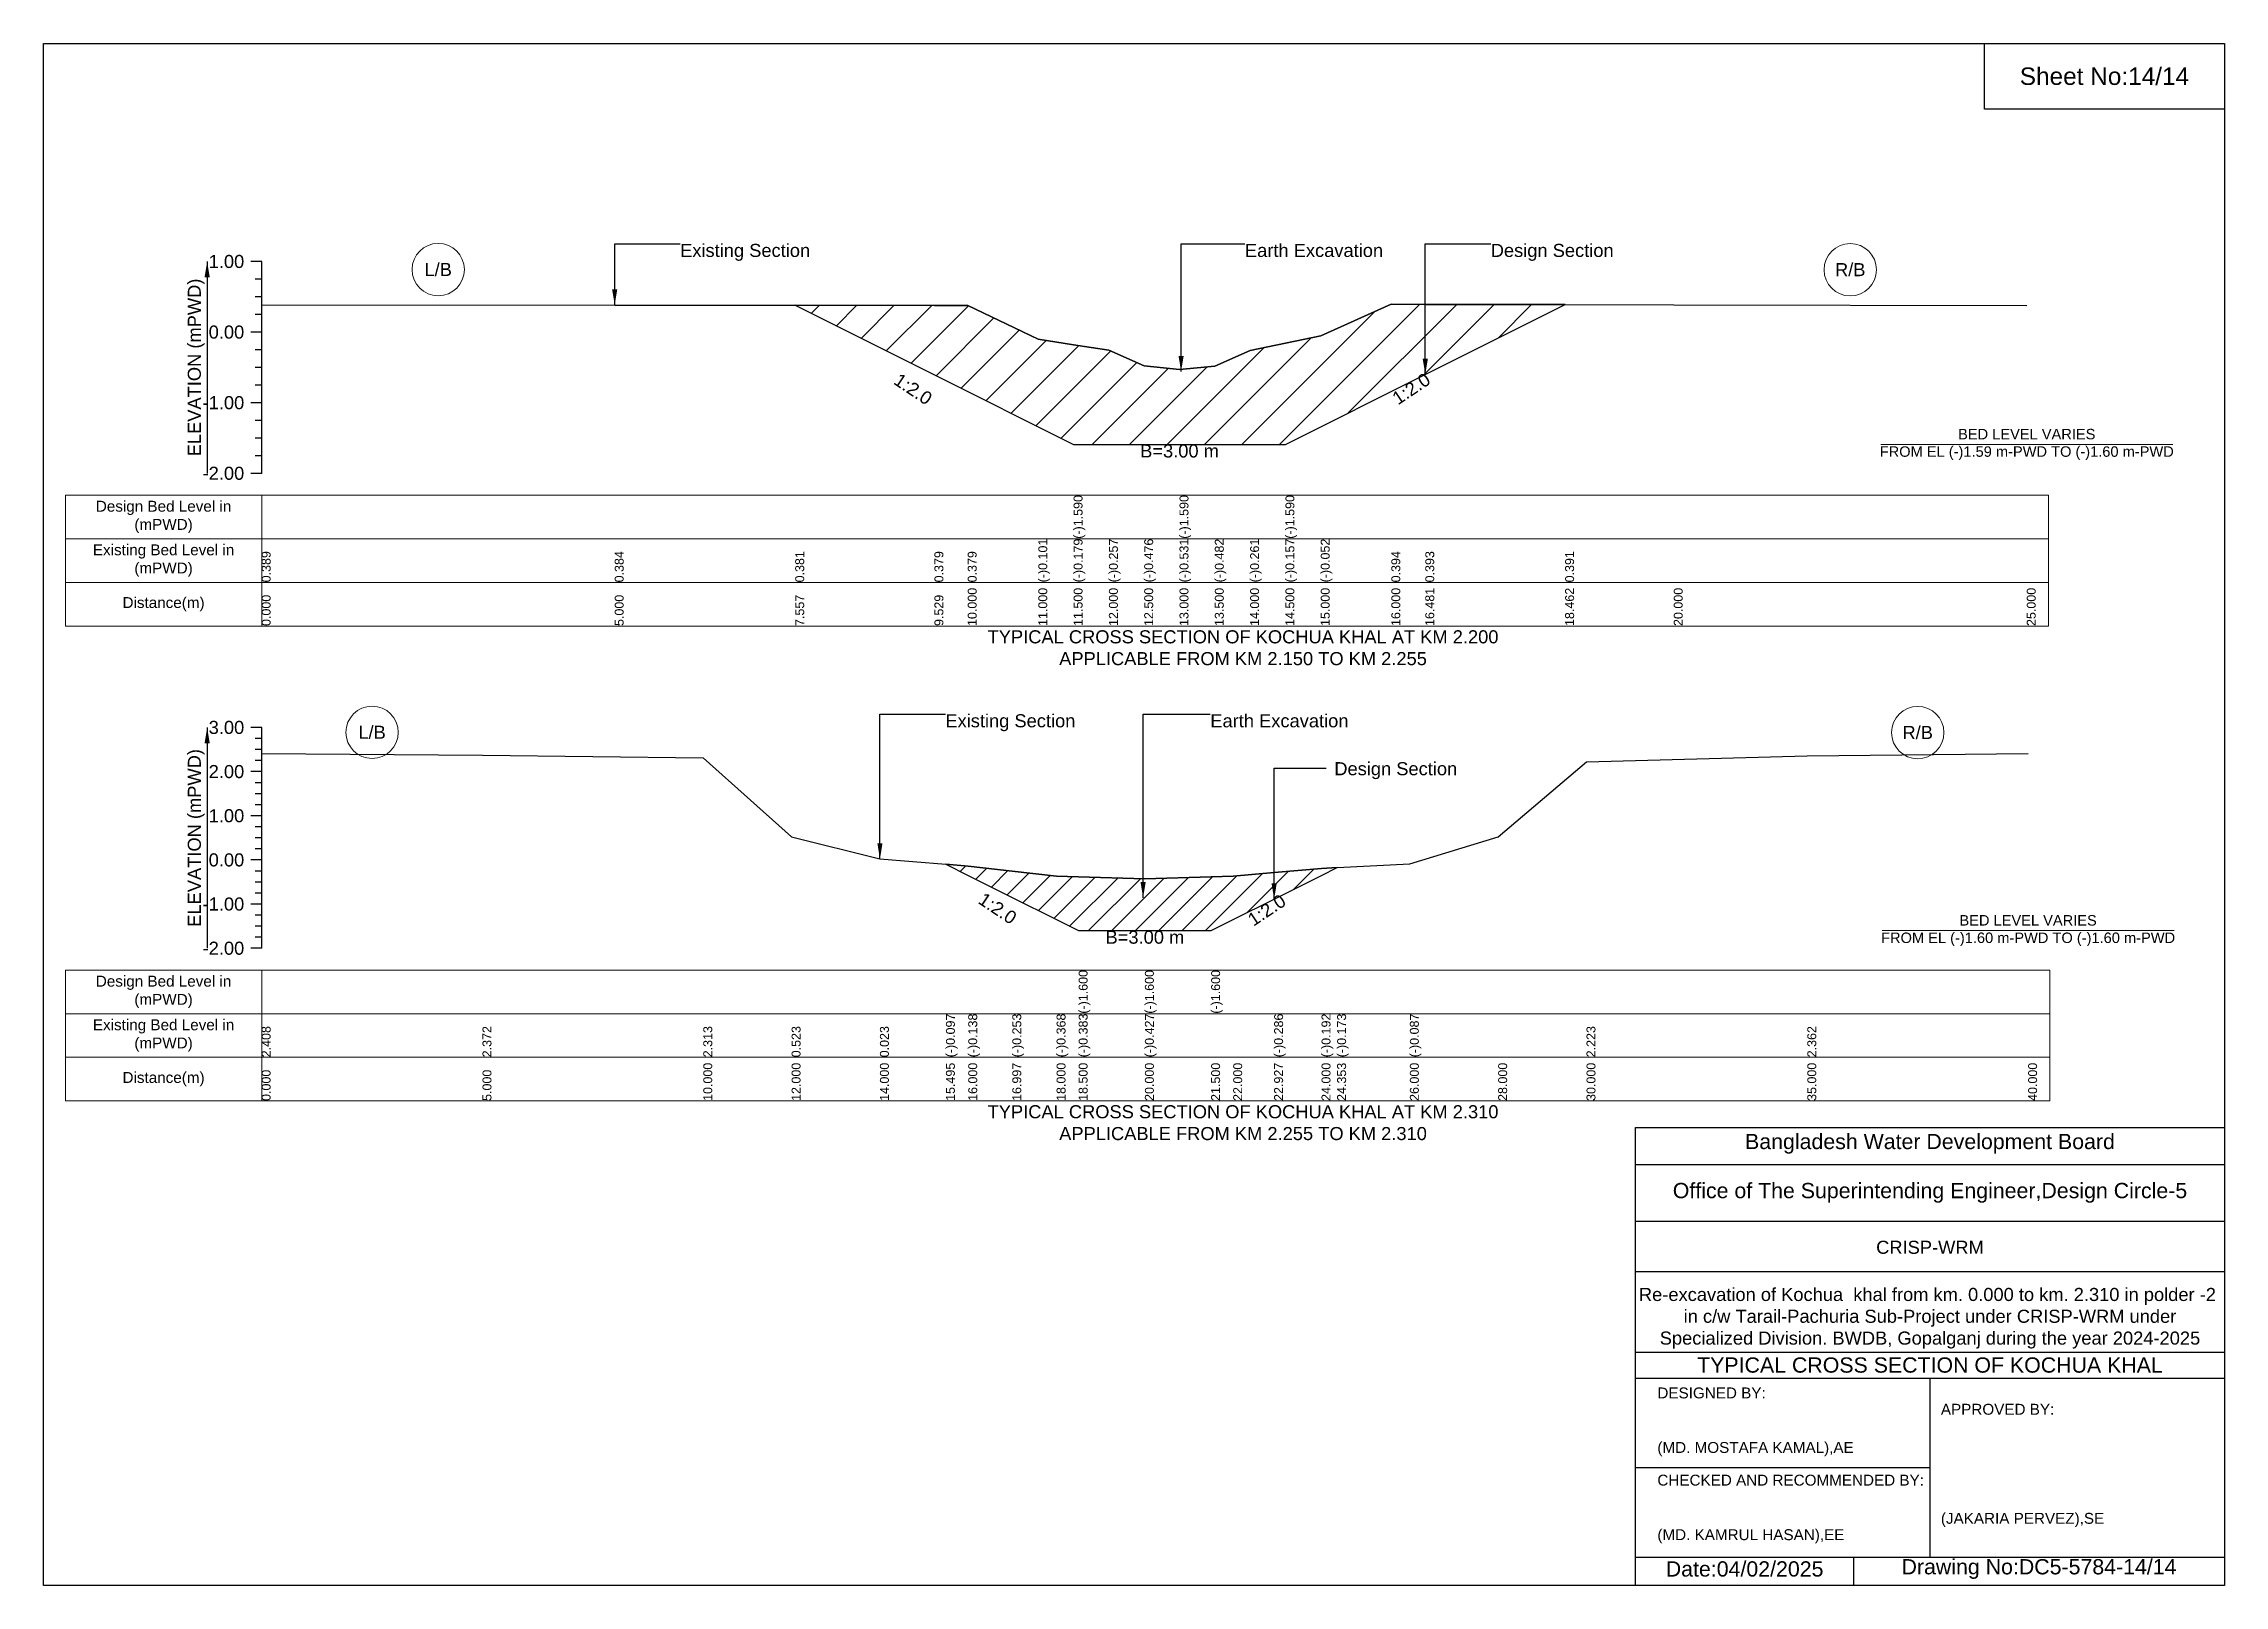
# Model space of a CAD drawing. Header units: inches. Extents: x 91000 to 258000, y -5743 to 6664.
# Drawn here: x 240000 to 248000, y -5656 to 0 of the extents above; entities that cross this region are included whole.
import ezdxf

# ---------------------------------------------------------------- set-up
doc = ezdxf.new("R2010")
doc.units = ezdxf.units.IN
doc.header["$LTSCALE"] = 7
doc.header["$MEASUREMENT"] = 0
for name, color, linetype, lineweight in [('Cross section Data Border', 7, 'Continuous', 9), ('Cross Section Labels', 7, 'Continuous', 9), ('Existing_Bed_Level for Xsection', 7, 'Continuous', 25)]:
    doc.layers.add(name, color=color, linetype=linetype, lineweight=lineweight)
doc.styles.get("Standard").update_dxf_attribs({"font": 'arial.ttf'})
doc.dimstyles.get("Standard").update_dxf_attribs({"dimtxt": 0.18, "dimasz": 0.18, "dimexe": 0.18, "dimexo": 0.0625, "dimgap": 0.09, "dimtad": 0, "dimtih": 1, "dimtoh": 1, "dimdec": 4, "dimzin": 0, "dimdsep": 46, "dimtxsty": 'Standard', "dimcen": 0.09, "dimadec": 0, "dimazin": 0, "dimtfac": 1, "dimtdec": 4, "dimtofl": 0, "dimtmove": 0, "dimatfit": 3, "dimfxl": 1, "dimtolj": 1, "dimtzin": 0, "dimarcsym": 0})

msp = doc.modelspace()

# ---------------------------------------------------------------- texts
at = {"attachment_point": 5}
for s, insert, char_height in [('Sheet No:14/14', (247560, -120), 64), ('Bangladesh Water Development Board', (246920, -4036), 56), ('Office of The Superintending Engineer,Design Circle-5', (246920, -4216), 56)]:
    msp.add_mtext(s, dxfattribs=dict(at, insert=insert, char_height=char_height))
for s, insert, char_height, width, attachment_point in [('CRISP-WRM', (246920, -4416), 48, 2240, 5), ('Re-excavation of Kochua  khal from km. 0.000 to km. 2.310 in polder -2  in c/w Tarail-Pachuria Sub-Project under CRISP-WRM under Specialized Division. BWDB, Gopalganj during the year 2024-2025', (246920, -4676), 48, 2160, 5), ('TYPICAL CROSS SECTION OF KOCHUA KHAL', (246920, -4848), 56, 2240, 5), ('DESIGNED BY:^J^J^J(MD. MOSTAFA KAMAL),AE', (245920, -5056), 40, 1120, 4), ('APPROVED BY:^J^J^J^J^J^J(JAKARIA PERVEZ),SE', (246960, -5216), 40, 1120, 4), ('CHECKED AND RECOMMENDED BY:^J^J^J(MD. KAMRUL HASAN),EE', (245920, -5376), 40, 1120, 4), ('Date:04/02/2025', (246240, -5596), 56, 1120, 5), ('Drawing No:DC5-5784-14/14', (247320, -5596), 56, 1760, 5)]:
    msp.add_mtext(s, dxfattribs=dict(insert=insert, char_height=char_height, width=width, attachment_point=attachment_point))
at = {"layer": 'Cross section Data Border', "char_height": 40, "width": 640, "attachment_point": 5}
for s, insert in [('Design Bed Level in (mPWD)', (240440, -1736.5)), ('Existing Bed Level in (mPWD)', (240440, -1896.5)), ('Distance(m)', (240440, -2056.5)), ('Design Bed Level in (mPWD)', (240440, -3478.8)), ('Existing Bed Level in (mPWD)', (240440, -3638.8)), ('Distance(m)', (240440, -3798.8))]:
    msp.add_mtext(s, dxfattribs=dict(at, insert=insert))
at = {"layer": 'Cross Section Labels'}
for s, insert, char_height, attachment_point in [('Existing Section', (242335, -734.7), 48, 1), ('Earth Excavation', (244407, -734.7), 48, 1), ('Design Section', (245308.6, -734.7), 48, 1), ('L/B', (241447.5, -828.9), 48, 5), ('R/B', (246627.5, -829.5), 48, 5), ('BED LEVEL VARIES ^JFROM EL (-)1.59 m-PWD TO (-)1.60 m-PWD', (247275, -1470.3), 38.4, 5), ('B=3.00 m', (244167, -1470.3), 48, 2), ('TYPICAL CROSS SECTION OF KOCHUA KHAL AT KM 2.200^JAPPLICABLE FROM KM 2.150 TO KM 2.255', (244400, -2216.5), 48, 5), ('Existing Section', (243308, -2460.2), 48, 1), ('Earth Excavation', (244280, -2460.2), 48, 1), ('L/B', (241205, -2526.6), 48, 5), ('R/B', (246875, -2527.5), 48, 5), ('Design Section', (244734.8, -2636), 48, 1), ('BED LEVEL VARIES ^JFROM EL (-)1.60 m-PWD TO (-)1.60 m-PWD', (247280, -3254), 38.4, 5), ('B=3.00 m', (244040, -3254), 48, 2), ('TYPICAL CROSS SECTION OF KOCHUA KHAL AT KM 2.310^JAPPLICABLE FROM KM 2.255 TO KM 2.310', (244400, -3958.8), 48, 5)]:
    msp.add_mtext(s, dxfattribs=dict(at, insert=insert, char_height=char_height, attachment_point=attachment_point))
at = {"layer": 'Cross Section Labels', "char_height": 48, "attachment_point": 2}
for insert, rotation in [((243203.1, -1247.4), 326.30993), ((245003.8, -1246.1), 33.69007), ((243513.1, -3152.6), 326.30993), ((244473.6, -3158.7), 33.69007)]:
    msp.add_mtext('1:2.0', dxfattribs=dict(at, insert=insert, rotation=rotation))
at = {"layer": 'Existing_Bed_Level for Xsection', "char_height": 48, "attachment_point": 6}
for s, insert in [('1.00', (240736, -799.5)), ('0.00', (240736, -1058.5)), ('-1.00', (240736, -1317.5)), ('-2.00', (240736, -1576.5)), ('3.00', (240736, -2508.8)), ('2.00', (240736, -2670.8)), ('1.00', (240736, -2832.8)), ('0.00', (240736, -2994.8)), ('-1.00', (240736, -3156.8)), ('-2.00', (240736, -3318.8))]:
    msp.add_mtext(s, dxfattribs=dict(at, insert=insert))
at = {"layer": 'Existing_Bed_Level for Xsection', "rotation": 90}
for s, insert, char_height, attachment_point in [('ELEVATION (mPWD)', (240560, -1188), 48, 5), ('(-)1.590', (243778.5, -1816.5), 32.8, 1), ('(-)1.590', (244167, -1816.5), 32.8, 1), ('(-)1.590', (244555.5, -1816.5), 32.8, 1), ('(-)0.101', (243649, -1976.5), 32.8, 1), ('(-)0.179', (243778.5, -1976.5), 32.8, 1), ('(-)0.257', (243908, -1976.5), 32.8, 1), ('(-)0.476', (244037.5, -1976.5), 32.8, 1), ('(-)0.531', (244167, -1976.5), 32.8, 1), ('(-)0.482', (244296.5, -1976.5), 32.8, 1), ('(-)0.261', (244426, -1976.5), 32.8, 1), ('(-)0.157', (244555.5, -1976.5), 32.8, 1), ('(-)0.052', (244685, -1976.5), 32.8, 1), ('0.389', (240800, -1976.5), 32.8, 1), ('0.384', (242095, -1976.5), 32.8, 1), ('0.381', (242757.3, -1976.5), 32.8, 1), ('0.379', (243267.9, -1976.5), 32.8, 1), ('0.379', (243390, -1976.5), 32.8, 1), ('0.394', (244944, -1976.5), 32.8, 1), ('0.393', (245068.6, -1976.5), 32.8, 1), ('0.391', (245581.6, -1976.5), 32.8, 1), ('10.000', (243390, -2136.5), 32.8, 1), ('11.000', (243649, -2136.5), 32.8, 1), ('11.500', (243778.5, -2136.5), 32.8, 1), ('12.000', (243908, -2136.5), 32.8, 1), ('12.500', (244037.5, -2136.5), 32.8, 1), ('13.000', (244167, -2136.5), 32.8, 1), ('13.500', (244296.5, -2136.5), 32.8, 1), ('14.000', (244426, -2136.5), 32.8, 1), ('14.500', (244555.5, -2136.5), 32.8, 1), ('15.000', (244685, -2136.5), 32.8, 1), ('16.000', (244944, -2136.5), 32.8, 1), ('16.481', (245068.6, -2136.5), 32.8, 1), ('18.462', (245581.6, -2136.5), 32.8, 1), ('20.000', (245980, -2136.5), 32.8, 1), ('25.000', (247275, -2136.5), 32.8, 1), ('0.000', (240800, -2136.5), 32.8, 1), ('5.000', (242095, -2136.5), 32.8, 1), ('7.557', (242757.3, -2136.5), 32.8, 1), ('9.529', (243267.9, -2136.5), 32.8, 1), ('ELEVATION (mPWD)', (240560, -2913.8), 48, 5), ('(-)1.600', (243797, -3558.8), 32.8, 1), ('(-)1.600', (244040, -3558.8), 32.8, 1), ('(-)1.600', (244283, -3558.8), 32.8, 1), ('(-)0.097', (243310.1, -3718.8), 32.8, 1), ('(-)0.138', (243392, -3718.8), 32.8, 1), ('(-)0.253', (243553.6, -3718.8), 32.8, 1), ('(-)0.368', (243716, -3718.8), 32.8, 1), ('(-)0.383', (243797, -3718.8), 32.8, 1), ('(-)0.427', (244040, -3718.8), 32.8, 1), ('(-)0.286', (244514.1, -3718.8), 32.8, 1), ('(-)0.192', (244688, -3718.8), 32.8, 1), ('(-)0.173', (244745.2, -3718.8), 32.8, 1), ('(-)0.087', (245012, -3718.8), 32.8, 1), ('2.408', (240800, -3718.8), 32.8, 1), ('2.372', (241610, -3718.8), 32.8, 1), ('2.313', (242420, -3718.8), 32.8, 1), ('0.523', (242744, -3718.8), 32.8, 1), ('0.023', (243068, -3718.8), 32.8, 1), ('2.223', (245660, -3718.8), 32.8, 1), ('2.362', (246470, -3718.8), 32.8, 1), ('10.000', (242420, -3878.8), 32.8, 1), ('12.000', (242744, -3878.8), 32.8, 1), ('14.000', (243068, -3878.8), 32.8, 1), ('15.495', (243310.1, -3878.8), 32.8, 1), ('16.000', (243392, -3878.8), 32.8, 1), ('16.997', (243553.6, -3878.8), 32.8, 1), ('18.000', (243716, -3878.8), 32.8, 1), ('18.500', (243797, -3878.8), 32.8, 1), ('20.000', (244040, -3878.8), 32.8, 1), ('21.500', (244283, -3878.8), 32.8, 1), ('22.000', (244364, -3878.8), 32.8, 1), ('22.927', (244514.1, -3878.8), 32.8, 1), ('24.000', (244688, -3878.8), 32.8, 1), ('24.353', (244745.2, -3878.8), 32.8, 1), ('26.000', (245012, -3878.8), 32.8, 1), ('28.000', (245336, -3878.8), 32.8, 1), ('30.000', (245660, -3878.8), 32.8, 1), ('35.000', (246470, -3878.8), 32.8, 1), ('40.000', (247280, -3878.8), 32.8, 1), ('0.000', (240800, -3878.8), 32.8, 1), ('5.000', (241610, -3878.8), 32.8, 1)]:
    msp.add_mtext(s, dxfattribs=dict(at, insert=insert, char_height=char_height, attachment_point=attachment_point))

# ---------------------------------------------------------------- hatches: boundary and pattern name
at = {"layer": 'Existing_Bed_Level for Xsection'}
h = msp.add_hatch(dxfattribs=at)
h.set_pattern_fill('ANSI31', color=256, scale=777, style=0)
h.paths.add_polyline_path([(242757.3, -959.7), (243267.9, -1215), (243390, -1276), (243649, -1405.5), (243778.5, -1470.3), (243908, -1470.3), (244037.5, -1470.3), (244167, -1470.3), (244296.5, -1470.3), (244426, -1470.3), (244555.5, -1470.3), (244685, -1405.5), (244944, -1276), (245068.6, -1213.8), (245581.6, -957.2), (245068.6, -956.6), (244944, -956.4), (244685, -1071.9), (244555.5, -1099), (244426, -1126.1), (244296.5, -1183.3), (244167, -1196), (244037.5, -1181.8), (243908, -1125), (243778.5, -1104.8), (243649, -1084.6), (243390, -960.3), (243267.9, -960.2)])
h = msp.add_hatch(dxfattribs=at)
h.set_pattern_fill('ANSI31', color=256, scale=486, style=0)
h.paths.add_polyline_path([(243310.1, -3010.6), (243392, -3051.5), (243553.6, -3132.3), (243716, -3213.5), (243797, -3254), (244040, -3254), (244283, -3254), (244364, -3213.5), (244514.1, -3138.5), (244688, -3051.5), (244745.2, -3022.9), (244688, -3025.9), (244514.1, -3041.2), (244364, -3054.4), (244283, -3056.8), (244040, -3064), (243797, -3056.8), (243716, -3054.4), (243553.6, -3035.8), (243392, -3017.2)])

# ---------------------------------------------------------------- linework, layer by layer
for points in [[(240000, 0), (248000, 0), (248000, -5656), (240000, -5656)], [(247120, 0), (248000, 0), (248000, -240), (247120, -240)]]:
    msp.add_lwpolyline(points, close=True)
for points in [[(245840, -5656), (245840, -3976), (248000, -3976)], [(245840, -4112), (248000, -4112)], [(245840, -4320), (248000, -4320)], [(245840, -4504), (248000, -4504)], [(245840, -4800), (248000, -4800)], [(245840, -4896), (248000, -4896)], [(246920, -4896), (246920, -5552)], [(245840, -5224), (246920, -5224)], [(245840, -5552), (248000, -5552)], [(246640, -5552), (246640, -5656)]]:
    msp.add_lwpolyline(points)
at = {"layer": 'Cross section Data Border'}
for points in [[(240080, -1656.5), (247355, -1656.5), (247355, -2136.5), (240080, -2136.5)], [(240080, -3398.8), (247360, -3398.8), (247360, -3878.8), (240080, -3878.8)]]:
    msp.add_lwpolyline(points, close=True, dxfattribs=at)
for points in [[(240800, -1656.5), (240800, -2136.5)], [(240080, -1816.5), (247355, -1816.5)], [(240080, -1976.5), (247355, -1976.5)], [(240800, -3398.8), (240800, -3878.8)], [(240080, -3558.8), (247360, -3558.8)], [(240080, -3718.8), (247360, -3718.8)]]:
    msp.add_lwpolyline(points, dxfattribs=at)
at = {"layer": 'Cross Section Labels'}
for points in [[(246739.2, -1470.3), (247810.8, -1470.3)], [(246744.2, -3254), (247815.8, -3254)]]:
    msp.add_lwpolyline(points, dxfattribs=at)
for centre in [(241447.5, -828.9), (246627.5, -829.5), (241205, -2526.6), (246875, -2527.5)]:
    msp.add_circle(centre, 96, dxfattribs=at)
at = {"layer": 'Existing_Bed_Level for Xsection'}
for points in [[(240800, -799.5), (240760, -799.5)], [(240800, -1576.5), (240800, -1317.5), (240800, -1058.5), (240800, -799.5)], [(240800, -864.2), (240776, -864.2)], [(240800, -929), (240776, -929)], [(240800, -957.7), (242095, -959), (242757.3, -959.7), (243267.9, -960.2), (243390, -960.3), (243649, -1084.6), (243778.5, -1104.8), (243778.5, -1104.8), (243908, -1125), (244037.5, -1181.8), (244167, -1196), (244167, -1196), (244296.5, -1183.3), (244426, -1126.1), (244555.5, -1099), (244555.5, -1099), (244685, -1071.9), (244944, -956.4), (245068.6, -956.6), (245581.6, -957.2), (245980, -957.7), (247275, -960.3)], [(240800, -993.7), (240776, -993.7)], [(240800, -1058.5), (240760, -1058.5)], [(240800, -1123.2), (240776, -1123.2)], [(240800, -1188), (240776, -1188)], [(240800, -1252.7), (240776, -1252.7)], [(240800, -1317.5), (240760, -1317.5)], [(240800, -1382.2), (240776, -1382.2)], [(240800, -1447), (240776, -1447)], [(240800, -1511.7), (240776, -1511.7)], [(240800, -1576.5), (240760, -1576.5)], [(240800, -2508.8), (240760, -2508.8)], [(240800, -2549.3), (240776, -2549.3)], [(240800, -3318.8), (240800, -3156.8), (240800, -2994.8), (240800, -2832.8), (240800, -2670.8), (240800, -2508.8)], [(240800, -2589.8), (240776, -2589.8)], [(240800, -2630.3), (240776, -2630.3)], [(240800, -2604.7), (241610, -2610.6), (242420, -2620.1), (242744, -2910.1), (243068, -2991.1), (243310.1, -3010.6), (243392, -3017.2), (243553.6, -3035.8), (243716, -3054.4), (243797, -3056.8), (243797, -3056.8), (244040, -3064), (244040, -3064), (244283, -3056.8), (244283, -3056.8), (244364, -3054.4), (244514.1, -3041.2), (244688, -3025.9), (244745.2, -3022.9), (245012, -3008.9), (245336, -2910.1), (245660, -2634.7), (246470, -2612.2), (247280, -2604.7)], [(240800, -2670.8), (240760, -2670.8)], [(240800, -2711.3), (240776, -2711.3)], [(240800, -2751.8), (240776, -2751.8)], [(240800, -2792.3), (240776, -2792.3)], [(240800, -2832.8), (240760, -2832.8)], [(240800, -2873.3), (240776, -2873.3)], [(240800, -2913.8), (240776, -2913.8)], [(240800, -2954.3), (240776, -2954.3)], [(240800, -2994.8), (240760, -2994.8)], [(240800, -3035.3), (240776, -3035.3)], [(240800, -3075.8), (240776, -3075.8)], [(240800, -3116.3), (240776, -3116.3)], [(240800, -3156.8), (240760, -3156.8)], [(240800, -3197.3), (240776, -3197.3)], [(240800, -3237.8), (240776, -3237.8)], [(240800, -3278.3), (240776, -3278.3)], [(240800, -3318.8), (240760, -3318.8)]]:
    msp.add_lwpolyline(points, dxfattribs=at)
for points in [[(242757.3, -959.7), (242757.3, -959.7), (243267.9, -1215), (243390, -1276), (243649, -1405.5), (243778.5, -1470.3), (243778.5, -1470.3), (243908, -1470.3), (244037.5, -1470.3), (244167, -1470.3), (244167, -1470.3), (244296.5, -1470.3), (244426, -1470.3), (244555.5, -1470.3), (244555.5, -1470.3), (244685, -1405.5), (244944, -1276), (245068.6, -1213.8), (245581.6, -957.2), (245068.6, -956.6), (244944, -956.4), (244685, -1071.9), (244555.5, -1099), (244555.5, -1099), (244426, -1126.1), (244296.5, -1183.3), (244167, -1196), (244167, -1196), (244037.5, -1181.8), (243908, -1125), (243778.5, -1104.8), (243778.5, -1104.8), (243649, -1084.6), (243390, -960.3), (243267.9, -960.2), (242757.3, -959.7)], [(243310.1, -3010.6), (243310.1, -3010.6), (243392, -3051.5), (243553.6, -3132.3), (243716, -3213.5), (243797, -3254), (243797, -3254), (244040, -3254), (244040, -3254), (244283, -3254), (244283, -3254), (244364, -3213.5), (244514.1, -3138.5), (244688, -3051.5), (244745.2, -3022.9), (244688, -3025.9), (244514.1, -3041.2), (244364, -3054.4), (244283, -3056.8), (244283, -3056.8), (244040, -3064), (244040, -3064), (243797, -3056.8), (243797, -3056.8), (243716, -3054.4), (243553.6, -3035.8), (243392, -3017.2), (243310.1, -3010.6)]]:
    msp.add_lwpolyline(points, close=True, dxfattribs=at)

msp.set_redraw_order([(e.dxf.handle, doc.entitydb.next_handle()) for e in msp.query("TEXT MTEXT ATTDEF DIMENSION ARC_DIMENSION")])  # texts and dimensions are drawn at this point

# ---------------------------------------------------------------- leaders
at = {"layer": 'Cross Section Labels', "annotation_type": 0, "has_hookline": 1, "hookline_direction": 0}
for points, text_width in [([(242095, -959), (242095, -734.7), (242334.9, -734.7)], 467.2), ([(244172.8, -1203), (244172.8, -734.7), (244406.9, -734.7)], 497), ([(245068.6, -1213.8), (245068.6, -734.7), (245308.5, -734.7)], 441.2), ([(243068, -2991.1), (243068, -2460.2), (243307.9, -2460.2)], 467.2), ([(244033.4, -3133.8), (244033.4, -2460.2), (244279.9, -2460.2)], 497), ([(244514.1, -3138.5), (244514.1, -2658.5), (244704.5, -2658.5)], 441.2)]:
    msp.add_leader(points, dimstyle='Standard', override={"dimasz": 57.6}, dxfattribs=dict(at, text_width=text_width))
at = {"layer": 'Existing_Bed_Level for Xsection'}
for points in [[(240600, -799.5), (240600, -1576.5)], [(240600, -2508.8), (240600, -3318.8)]]:
    msp.add_leader(points, dimstyle='Standard', override={"dimasz": 57.6}, dxfattribs=at)

doc.saveas('drawing.dxf')
